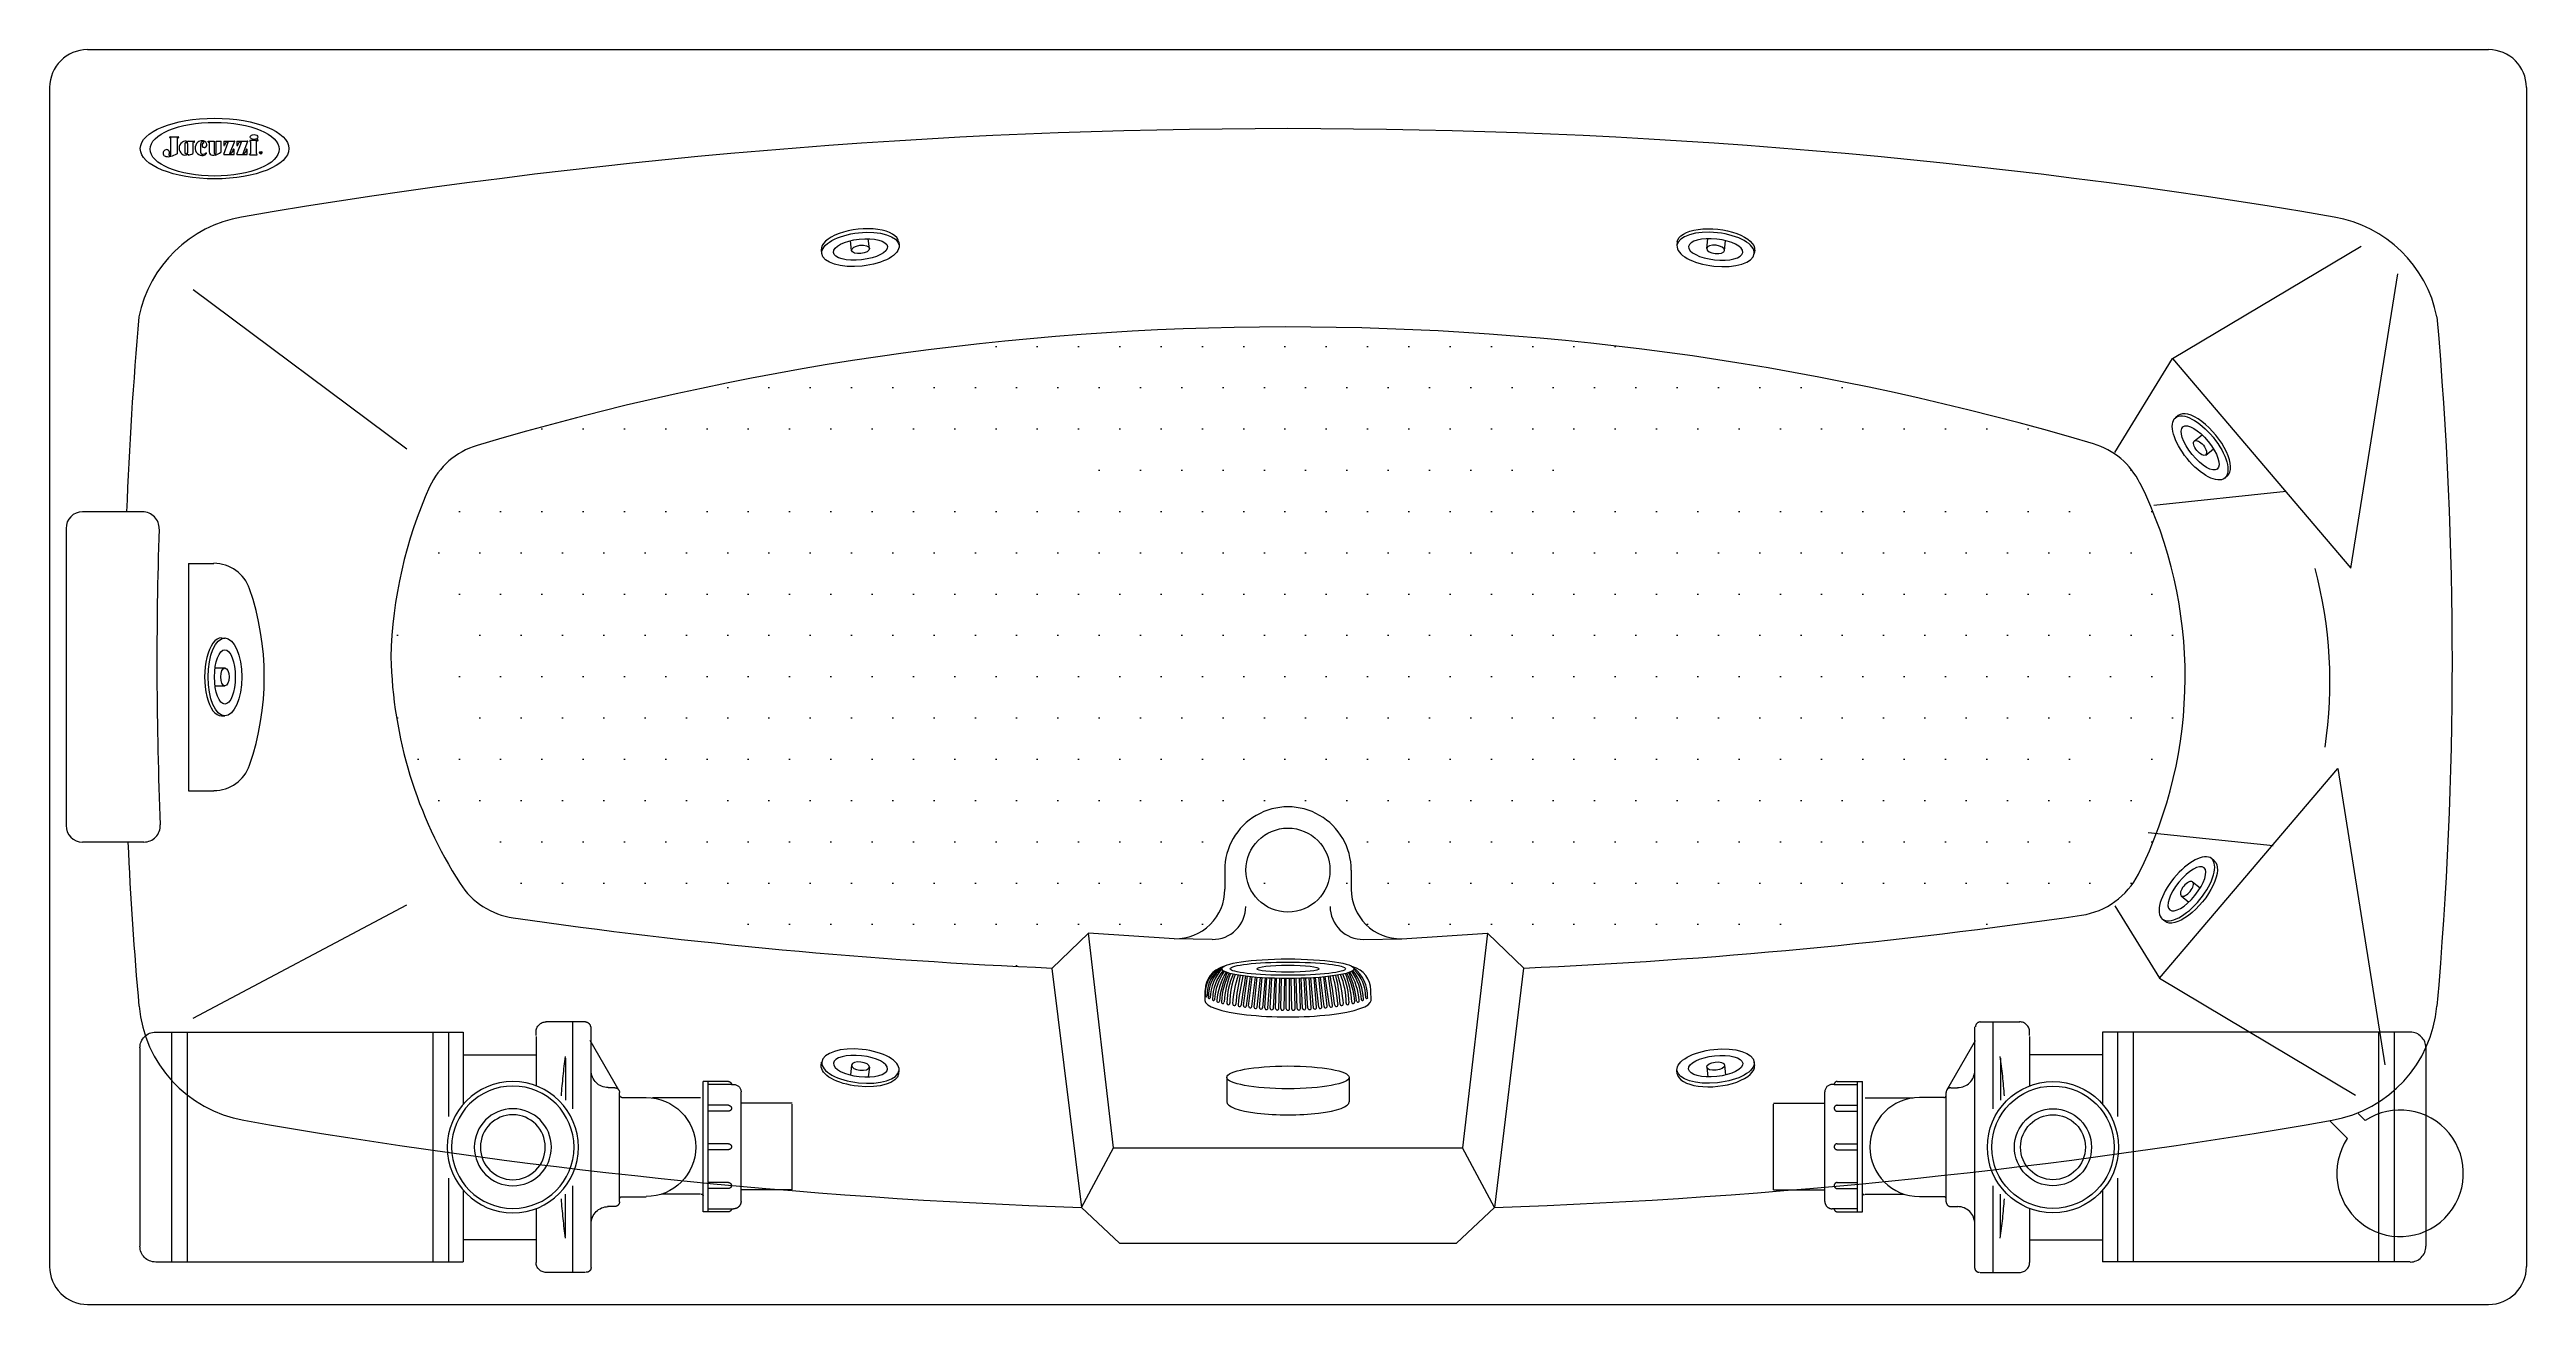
# Model space of a CAD drawing. Header units: millimetres. Extents: x -1273.38 to -1271.88, y 2265.06 to 2265.82.
import ezdxf
from ezdxf.enums import TextEntityAlignment as Align

# ---------------------------------------------------------------- set-up
doc = ezdxf.new("R2010")
doc.units = ezdxf.units.MM
doc.header["$LTSCALE"] = 10
doc.linetypes.add('HIDDEN', pattern=[0.375, 0.25, -0.125])
doc.layers.add('jacuzzi', color=1, linetype='Continuous')
doc.styles.add('ROMANS', font='romans', dxfattribs={"height": 4})

msp = doc.modelspace()

# ---------------------------------------------------------------- hatches: boundary and pattern name
at = {"layer": 'jacuzzi'}
h = msp.add_hatch(dxfattribs=at)
h.set_pattern_fill('DOTS', color=256, scale=40, style=0)
h.set_pattern_definition([(0, (-1272.57691, 2264.08599), (0.0125, 0.025), [0, -0.025])])
edge = h.paths.add_edge_path()
edge.add_ellipse((-1272.6251, 2263.9316), major_axis=(1.2135, 1.2135), ratio=1, start_angle=28.4877, end_angle=61.6259)
edge.add_ellipse((-1272.1504, 2265.5329), major_axis=(0.0325, 0.0325), ratio=1, start_angle=341.1105, end_angle=388.4877)
edge.add_ellipse((-1272.3485, 2265.4358), major_axis=(-0.1886, 0.1886), ratio=1, start_angle=198.4199, end_angle=251.1105)
edge.add_ellipse((-1272.1512, 2265.337), major_axis=(0.0325, 0.0325), ratio=1, start_angle=233.3485, end_angle=288.4199)
edge.add_ellipse((-1272.6251, 2268.5664), major_axis=(-2.3405, 2.3405), ratio=1, start_angle=137.471, end_angle=143.3485)
edge.add_line((-1272.4821, 2265.2592), (-1272.5042, 2265.2807))
edge.add_line((-1272.5562, 2265.2772), (-1272.5042, 2265.2807))
edge.add_ellipse((-1272.5568, 2265.3072), major_axis=(-0.0212, 0.0212), ratio=1, start_angle=45, end_angle=135.7973)
edge.add_ellipse((-1272.6251, 2265.3188), major_axis=(0.0271, 0.0271), ratio=1, start_angle=315, end_angle=495)
edge.add_ellipse((-1272.6933, 2265.3072), major_axis=(0.0212, 0.0212), ratio=1, start_angle=224.2027, end_angle=315)
edge.add_line((-1272.5868, 2265.3188), (-1272.5868, 2265.3072))
edge.add_line((-1272.6633, 2265.3188), (-1272.6633, 2265.3072))
edge.add_line((-1272.694, 2265.2772), (-1272.7459, 2265.2807))
edge.add_line((-1272.7681, 2265.2592), (-1272.7459, 2265.2807))
edge.add_ellipse((-1272.6251, 2268.5664), major_axis=(-2.3405, 2.3405), ratio=1, start_angle=126.8519, end_angle=132.529)
edge.add_ellipse((-1273.0877, 2265.3354), major_axis=(-0.0325, 0.0325), ratio=1, start_angle=77.5592, end_angle=126.8519)
edge.add_ellipse((-1272.9017, 2265.4542), major_axis=(0.1886, 0.1886), ratio=1, start_angle=136.3713, end_angle=167.5592)
edge.add_ellipse((-1272.9017, 2265.4414), major_axis=(-0.1886, 0.1886), ratio=1, start_angle=20.7595, end_angle=43.6287)
edge.add_ellipse((-1273.103, 2265.532), major_axis=(-0.0325, 0.0325), ratio=1, start_angle=-28.3741, end_angle=20.7595)

# ---------------------------------------------------------------- linework, layer by layer
at = {"layer": 'jacuzzi', "color": 3}
for p, q in [((-1273.3751, 2265.7928), (-1273.3751, 2265.0787)), ((-1271.8751, 2265.7928), (-1271.8751, 2265.0787)), ((-1273.3521, 2265.0558), (-1271.898, 2265.0558))]:
    msp.add_line(p, q, dxfattribs=at)
at = {"layer": 'jacuzzi'}
for p, q in [((-1273.3023, 2265.7625), (-1273.3023, 2265.7627)), ((-1273.3021, 2265.7629), (-1273.2972, 2265.7629)), ((-1273.3019, 2265.7623), (-1273.3021, 2265.7623)), ((-1273.3017, 2265.7519), (-1273.3017, 2265.7621)), ((-1273.2972, 2265.7623), (-1273.2978, 2265.7623)), ((-1273.2978, 2265.7623), (-1273.2978, 2265.7527)), ((-1273.297, 2265.7627), (-1273.297, 2265.7625)), ((-1273.2913, 2265.76), (-1273.2913, 2265.7601)), ((-1273.2912, 2265.7603), (-1273.2875, 2265.7603)), ((-1273.2912, 2265.7524), (-1273.2912, 2265.7519)), ((-1273.2882, 2265.7595), (-1273.2882, 2265.7528)), ((-1273.2875, 2265.7596), (-1273.288, 2265.7596)), ((-1273.2874, 2265.7601), (-1273.2874, 2265.7598)), ((-1273.2835, 2265.7533), (-1273.2835, 2265.7586)), ((-1273.2801, 2265.7526), (-1273.2801, 2265.7532)), ((-1273.2791, 2265.7598), (-1273.2791, 2265.7602)), ((-1273.279, 2265.7603), (-1273.2754, 2265.7603)), ((-1273.279, 2265.7597), (-1273.2786, 2265.7597)), ((-1273.2785, 2265.7596), (-1273.2785, 2265.7539)), ((-1273.2741, 2265.7603), (-1273.2712, 2265.7603)), ((-1273.2696, 2265.7602), (-1273.2696, 2265.7577)), ((-1273.2696, 2265.7524), (-1273.2668, 2265.7597)), ((-1273.2695, 2265.7603), (-1273.263, 2265.7603)), ((-1273.2695, 2265.7577), (-1273.2692, 2265.7577)), ((-1273.2695, 2265.7522), (-1273.2633, 2265.7522)), ((-1273.2658, 2265.7528), (-1273.2629, 2265.7602)), ((-1273.2637, 2265.7554), (-1273.2633, 2265.7554)), ((-1273.2632, 2265.7523), (-1273.2632, 2265.7553)), ((-1273.2617, 2265.7602), (-1273.2617, 2265.7577)), ((-1273.2617, 2265.7524), (-1273.2589, 2265.7597)), ((-1273.2616, 2265.7603), (-1273.2551, 2265.7603)), ((-1273.2616, 2265.7577), (-1273.2612, 2265.7577)), ((-1273.2616, 2265.7522), (-1273.2554, 2265.7522)), ((-1273.2578, 2265.7528), (-1273.255, 2265.7602)), ((-1273.2558, 2265.7554), (-1273.2554, 2265.7554)), ((-1273.2553, 2265.7523), (-1273.2553, 2265.7553)), ((-1273.2539, 2265.7522), (-1273.2539, 2265.7524)), ((-1273.2538, 2265.7521), (-1273.2494, 2265.7521)), ((-1273.2493, 2265.7522), (-1273.2493, 2265.7524)), ((-1272.9077, 2265.6943), (-1272.9075, 2265.6922)), ((-1272.8894, 2265.6941), (-1272.8901, 2265.7)), ((-1272.8786, 2265.6953), (-1272.8793, 2265.7011)), ((-1272.8608, 2265.6993), (-1272.8606, 2265.6972)), ((-1272.3893, 2265.6993), (-1272.3895, 2265.6972)), ((-1272.3715, 2265.6953), (-1272.3709, 2265.7011)), ((-1272.3607, 2265.6941), (-1272.3601, 2265.7)), ((-1272.3424, 2265.6943), (-1272.3427, 2265.6922)), ((-1272.0894, 2265.6286), (-1271.9751, 2265.6966)), ((-1271.9814, 2265.5016), (-1271.953, 2265.68)), ((-1273.1587, 2265.5737), (-1273.288, 2265.6703)), ((-1272.1243, 2265.5718), (-1272.0894, 2265.6286)), ((-1272.0894, 2265.6286), (-1271.9814, 2265.5016)), ((-1272.0859, 2265.5941), (-1272.0876, 2265.5927)), ((-1272.0761, 2265.5787), (-1272.0715, 2265.5824)), ((-1272.0693, 2265.5702), (-1272.0647, 2265.574)), ((-1272.0562, 2265.5575), (-1272.0578, 2265.5562)), ((-1272.1007, 2265.5399), (-1272.0205, 2265.5483)), ((-1273.3651, 2265.5258), (-1273.3651, 2265.3458)), ((-1273.3187, 2265.5358), (-1273.3551, 2265.5358)), ((-1273.2909, 2265.5046), (-1273.2756, 2265.5046)), ((-1273.2909, 2265.5046), (-1273.2909, 2265.3669)), ((-1273.271, 2265.4593), (-1273.2689, 2265.4593)), ((-1273.2689, 2265.4412), (-1273.2748, 2265.4412)), ((-1273.2689, 2265.4303), (-1273.2748, 2265.4303)), ((-1273.271, 2265.4122), (-1273.2689, 2265.4122)), ((-1272.0974, 2265.2533), (-1271.9894, 2265.3804)), ((-1271.9894, 2265.3804), (-1271.9608, 2265.2009)), ((-1273.2909, 2265.3669), (-1273.2756, 2265.3669)), ((-1273.318, 2265.3358), (-1273.3551, 2265.3358)), ((-1272.1041, 2265.3415), (-1272.0285, 2265.3337)), ((-1272.6633, 2265.3188), (-1272.6633, 2265.3072)), ((-1272.5868, 2265.3188), (-1272.5868, 2265.3072)), ((-1272.0642, 2265.3244), (-1272.0658, 2265.3258)), ((-1272.0841, 2265.3033), (-1272.0796, 2265.2995)), ((-1272.0773, 2265.3117), (-1272.0727, 2265.308)), ((-1273.288, 2265.2291), (-1273.1587, 2265.2977)), ((-1272.1243, 2265.2971), (-1272.0974, 2265.2533)), ((-1272.094, 2265.2879), (-1272.0956, 2265.2892)), ((-1272.7681, 2265.2592), (-1272.7459, 2265.2807)), ((-1272.7308, 2265.1506), (-1272.7459, 2265.2807)), ((-1272.694, 2265.2772), (-1272.7459, 2265.2807)), ((-1272.6709, 2265.2768), (-1272.694, 2265.2772)), ((-1272.5793, 2265.2768), (-1272.5562, 2265.2772)), ((-1272.5562, 2265.2772), (-1272.5042, 2265.2807)), ((-1272.5042, 2265.2807), (-1272.5193, 2265.1506)), ((-1272.4821, 2265.2592), (-1272.5042, 2265.2807)), ((-1272.7681, 2265.2592), (-1272.7501, 2265.1144)), ((-1272.4824, 2265.2595), (-1272.5001, 2265.1144)), ((-1272.6753, 2265.2399), (-1272.6753, 2265.246)), ((-1272.6753, 2265.2399), (-1272.6753, 2265.246)), ((-1272.6521, 2265.2369), (-1272.6497, 2265.2545)), ((-1272.6502, 2265.2366), (-1272.6477, 2265.2543)), ((-1272.6489, 2265.2364), (-1272.6467, 2265.2542)), ((-1272.6469, 2265.2362), (-1272.6447, 2265.254)), ((-1272.6456, 2265.236), (-1272.6438, 2265.2539)), ((-1272.6437, 2265.2358), (-1272.6418, 2265.2538)), ((-1272.6424, 2265.2357), (-1272.6408, 2265.2537)), ((-1272.6404, 2265.2355), (-1272.6388, 2265.2536)), ((-1272.6391, 2265.2354), (-1272.6379, 2265.2535)), ((-1272.6372, 2265.2353), (-1272.6359, 2265.2534)), ((-1272.6359, 2265.2352), (-1272.6349, 2265.2534)), ((-1272.6339, 2265.2351), (-1272.6329, 2265.2533)), ((-1272.6326, 2265.2351), (-1272.632, 2265.2533)), ((-1272.6306, 2265.235), (-1272.63, 2265.2533)), ((-1272.6294, 2265.235), (-1272.629, 2265.2532)), ((-1272.6274, 2265.2349), (-1272.627, 2265.2532)), ((-1272.6261, 2265.2349), (-1272.6261, 2265.2532)), ((-1272.6241, 2265.2349), (-1272.6241, 2265.2532)), ((-1272.6228, 2265.2349), (-1272.6231, 2265.2532)), ((-1272.6208, 2265.235), (-1272.6211, 2265.2532)), ((-1272.6195, 2265.235), (-1272.6202, 2265.2533)), ((-1272.6175, 2265.2351), (-1272.6182, 2265.2533)), ((-1272.6163, 2265.2351), (-1272.6172, 2265.2533)), ((-1272.6143, 2265.2352), (-1272.6152, 2265.2534)), ((-1272.613, 2265.2353), (-1272.6143, 2265.2534)), ((-1272.611, 2265.2354), (-1272.6123, 2265.2535)), ((-1272.6097, 2265.2355), (-1272.6113, 2265.2536)), ((-1272.6078, 2265.2357), (-1272.6093, 2265.2537)), ((-1272.6065, 2265.2358), (-1272.6084, 2265.2538)), ((-1272.6045, 2265.236), (-1272.6064, 2265.2539)), ((-1272.6032, 2265.2362), (-1272.6054, 2265.254)), ((-1272.6013, 2265.2364), (-1272.6034, 2265.2542)), ((-1272.6, 2265.2366), (-1272.6025, 2265.2543)), ((-1272.5981, 2265.2369), (-1272.6005, 2265.2545)), ((-1272.5748, 2265.2399), (-1272.5749, 2265.246)), ((-1272.0974, 2265.2533), (-1271.9786, 2265.1826)), ((-1272.9077, 2265.2005), (-1272.9075, 2265.2026)), ((-1272.8894, 2265.2007), (-1272.8901, 2265.1948)), ((-1272.8786, 2265.1995), (-1272.8793, 2265.1936)), ((-1272.8608, 2265.1955), (-1272.8606, 2265.1976)), ((-1272.3893, 2265.1955), (-1272.3895, 2265.1976)), ((-1272.3715, 2265.1995), (-1272.3709, 2265.1936)), ((-1272.3607, 2265.2007), (-1272.3601, 2265.1948)), ((-1272.3424, 2265.2005), (-1272.3427, 2265.2026)), ((-1272.6622, 2265.1933), (-1272.6622, 2265.1785)), ((-1272.5879, 2265.1785), (-1272.5879, 2265.1933)), ((-1271.9835, 2265.1563), (-1271.9942, 2265.167)), ((-1271.9727, 2265.1672), (-1271.977, 2265.1714)), ((-1272.7501, 2265.1144), (-1272.7308, 2265.1506)), ((-1272.7308, 2265.1506), (-1272.5193, 2265.1506)), ((-1272.5001, 2265.1144), (-1272.5193, 2265.1506)), ((-1272.7501, 2265.1144), (-1272.7271, 2265.0928)), ((-1272.5001, 2265.1144), (-1272.523, 2265.0928)), ((-1272.7271, 2265.0928), (-1272.523, 2265.0928))]:
    msp.add_line(p, q, dxfattribs=at)
at = {"layer": 'jacuzzi', "linetype": 'HIDDEN'}
for p, q in [((-1273.0504, 2265.2269), (-1273.0745, 2265.2269)), ((-1273.0582, 2265.1743), (-1273.0582, 2265.2269)), ((-1272.2059, 2265.2269), (-1272.1818, 2265.2269)), ((-1272.1981, 2265.1743), (-1272.1981, 2265.2269)), ((-1273.3203, 2265.2112), (-1273.3203, 2265.091)), ((-1273.3108, 2265.2207), (-1273.1245, 2265.2207)), ((-1273.3013, 2265.2207), (-1273.3013, 2265.0815)), ((-1273.2917, 2265.2207), (-1273.2917, 2265.0815)), ((-1273.143, 2265.2207), (-1273.143, 2265.0815)), ((-1273.1335, 2265.2207), (-1273.1335, 2265.1696)), ((-1273.1245, 2265.2207), (-1273.1245, 2265.1829)), ((-1273.1245, 2265.2207), (-1273.1245, 2265.177)), ((-1273.1245, 2265.2187), (-1273.1245, 2265.1829)), ((-1273.1245, 2265.2187), (-1273.1245, 2265.1829)), ((-1273.0804, 2265.2187), (-1273.0804, 2265.2209)), ((-1273.0804, 2265.2187), (-1273.0804, 2265.2209)), ((-1273.0804, 2265.218), (-1273.0804, 2265.1881)), ((-1273.0303, 2265.1856), (-1273.0476, 2265.2156)), ((-1273.0471, 2265.0781), (-1273.0471, 2265.224)), ((-1272.226, 2265.1856), (-1272.2087, 2265.2156)), ((-1272.2092, 2265.0781), (-1272.2092, 2265.224)), ((-1272.176, 2265.2187), (-1272.176, 2265.2209)), ((-1272.176, 2265.2187), (-1272.176, 2265.2209)), ((-1272.176, 2265.218), (-1272.176, 2265.1881)), ((-1271.9455, 2265.2207), (-1272.1319, 2265.2207)), ((-1272.1319, 2265.2207), (-1272.1319, 2265.1829)), ((-1272.1319, 2265.2207), (-1272.1319, 2265.177)), ((-1272.1319, 2265.2187), (-1272.1319, 2265.1829)), ((-1272.1319, 2265.2187), (-1272.1319, 2265.1829)), ((-1272.1228, 2265.2207), (-1272.1228, 2265.1696)), ((-1272.1133, 2265.2207), (-1272.1133, 2265.0815)), ((-1271.9646, 2265.2207), (-1271.9646, 2265.0815)), ((-1271.9551, 2265.2207), (-1271.9551, 2265.0815)), ((-1271.936, 2265.2112), (-1271.936, 2265.091)), ((-1273.1245, 2265.207), (-1273.0804, 2265.207)), ((-1273.0627, 2265.205), (-1273.0627, 2265.1794)), ((-1272.1936, 2265.205), (-1272.1936, 2265.1794)), ((-1272.1319, 2265.207), (-1272.176, 2265.207)), ((-1273.0328, 2265.187), (-1273.0367, 2265.187)), ((-1273.0299, 2265.1179), (-1273.0299, 2265.1842)), ((-1273.0284, 2265.1811), (-1273.0137, 2265.1811)), ((-1272.9808, 2265.1809), (-1273.0099, 2265.1809)), ((-1272.9792, 2265.1119), (-1272.9792, 2265.1908)), ((-1272.9639, 2265.1908), (-1272.9792, 2265.1908)), ((-1272.9762, 2265.1119), (-1272.9762, 2265.1908)), ((-1272.9621, 2265.189), (-1272.9762, 2265.189)), ((-1272.9621, 2265.189), (-1272.9608, 2265.189)), ((-1272.9621, 2265.189), (-1272.9608, 2265.189)), ((-1272.9563, 2265.1181), (-1272.9563, 2265.1845)), ((-1272.9563, 2265.1182), (-1272.9563, 2265.1845)), ((-1272.3, 2265.1181), (-1272.3, 2265.1845)), ((-1272.3, 2265.1182), (-1272.3, 2265.1845)), ((-1272.2943, 2265.189), (-1272.2955, 2265.189)), ((-1272.2943, 2265.189), (-1272.2955, 2265.189)), ((-1272.2943, 2265.189), (-1272.2801, 2265.189)), ((-1272.2925, 2265.1908), (-1272.2771, 2265.1908)), ((-1272.2801, 2265.1119), (-1272.2801, 2265.1908)), ((-1272.2771, 2265.1119), (-1272.2771, 2265.1908)), ((-1272.2756, 2265.1809), (-1272.2464, 2265.1809)), ((-1272.2279, 2265.1811), (-1272.2427, 2265.1811)), ((-1272.2264, 2265.1179), (-1272.2264, 2265.1842)), ((-1272.2236, 2265.187), (-1272.2196, 2265.187)), ((-1272.9639, 2265.1764), (-1272.9762, 2265.1764)), ((-1272.9639, 2265.1728), (-1272.9762, 2265.1728)), ((-1272.9253, 2265.1776), (-1272.9563, 2265.1776)), ((-1272.9253, 2265.1252), (-1272.9253, 2265.1771)), ((-1272.9253, 2265.1733), (-1272.9253, 2265.177)), ((-1272.9253, 2265.1697), (-1272.9253, 2265.1733)), ((-1272.9253, 2265.1251), (-1272.9253, 2265.1733)), ((-1272.331, 2265.1776), (-1272.3, 2265.1776)), ((-1272.331, 2265.1252), (-1272.331, 2265.1771)), ((-1272.331, 2265.1733), (-1272.331, 2265.177)), ((-1272.331, 2265.1697), (-1272.331, 2265.1733)), ((-1272.331, 2265.1251), (-1272.331, 2265.1733)), ((-1272.2925, 2265.1764), (-1272.2801, 2265.1764)), ((-1272.2925, 2265.1728), (-1272.2801, 2265.1728)), ((-1272.9639, 2265.1531), (-1272.9762, 2265.1531)), ((-1272.2925, 2265.1531), (-1272.2801, 2265.1531)), ((-1272.9639, 2265.1495), (-1272.9762, 2265.1495)), ((-1272.2925, 2265.1495), (-1272.2801, 2265.1495)), ((-1273.1335, 2265.1323), (-1273.1335, 2265.0815)), ((-1273.1245, 2265.1249), (-1273.1245, 2265.0815)), ((-1273.0627, 2265.097), (-1273.0627, 2265.1226)), ((-1273.0582, 2265.0752), (-1273.0582, 2265.1277)), ((-1273.0284, 2265.121), (-1273.0137, 2265.121)), ((-1272.9808, 2265.1225), (-1273.0044, 2265.1225)), ((-1272.9799, 2265.1224), (-1272.9804, 2265.1224)), ((-1272.9639, 2265.1296), (-1272.9762, 2265.1296)), ((-1272.9639, 2265.126), (-1272.9762, 2265.126)), ((-1272.9253, 2265.1252), (-1272.9563, 2265.1252)), ((-1272.9253, 2265.1251), (-1272.9563, 2265.1251)), ((-1272.331, 2265.1252), (-1272.3, 2265.1252)), ((-1272.331, 2265.1251), (-1272.3, 2265.1251)), ((-1272.2925, 2265.1296), (-1272.2801, 2265.1296)), ((-1272.2925, 2265.126), (-1272.2801, 2265.126)), ((-1272.2764, 2265.1224), (-1272.2759, 2265.1224)), ((-1272.2756, 2265.1225), (-1272.2519, 2265.1225)), ((-1272.2279, 2265.121), (-1272.2427, 2265.121)), ((-1272.1981, 2265.0752), (-1272.1981, 2265.1277)), ((-1272.1936, 2265.097), (-1272.1936, 2265.1226)), ((-1272.1319, 2265.1249), (-1272.1319, 2265.0815)), ((-1272.1228, 2265.1323), (-1272.1228, 2265.0815)), ((-1273.0804, 2265.1139), (-1273.0804, 2265.09)), ((-1273.0328, 2265.1151), (-1273.0372, 2265.1151)), ((-1272.9639, 2265.1119), (-1272.9792, 2265.1119)), ((-1272.9762, 2265.1137), (-1272.9608, 2265.1137)), ((-1272.2801, 2265.1137), (-1272.2955, 2265.1137)), ((-1272.2925, 2265.1119), (-1272.2771, 2265.1119)), ((-1272.2236, 2265.1151), (-1272.2192, 2265.1151)), ((-1272.176, 2265.1139), (-1272.176, 2265.09)), ((-1273.1245, 2265.095), (-1273.1245, 2265.0815)), ((-1273.0804, 2265.095), (-1273.1245, 2265.095)), ((-1273.0804, 2265.095), (-1273.0804, 2265.09)), ((-1273.0804, 2265.09), (-1273.0804, 2265.0834)), ((-1273.0804, 2265.09), (-1273.0804, 2265.0834)), ((-1272.176, 2265.095), (-1272.176, 2265.09)), ((-1272.176, 2265.095), (-1272.1319, 2265.095)), ((-1272.176, 2265.09), (-1272.176, 2265.0834)), ((-1272.176, 2265.09), (-1272.176, 2265.0834)), ((-1272.1319, 2265.095), (-1272.1319, 2265.0815)), ((-1273.3108, 2265.0815), (-1273.1245, 2265.0815)), ((-1273.0804, 2265.0834), (-1273.0804, 2265.0812)), ((-1273.0804, 2265.0834), (-1273.0804, 2265.0812)), ((-1273.0576, 2265.0752), (-1273.0744, 2265.0752)), ((-1273.0576, 2265.0752), (-1273.0744, 2265.0752)), ((-1273.0504, 2265.0752), (-1273.059, 2265.0752)), ((-1272.2059, 2265.0752), (-1272.1973, 2265.0752)), ((-1272.1987, 2265.0752), (-1272.182, 2265.0752)), ((-1272.1987, 2265.0752), (-1272.182, 2265.0752)), ((-1272.176, 2265.0834), (-1272.176, 2265.0812)), ((-1272.176, 2265.0834), (-1272.176, 2265.0812)), ((-1271.9455, 2265.0815), (-1272.1319, 2265.0815))]:
    msp.add_line(p, q, dxfattribs=at)
at = {"layer": 'jacuzzi', "color": 3}
msp.add_lwpolyline([(-1273.3521, 2265.8158), (-1271.898, 2265.8158)], dxfattribs=at)
at = {"layer": 'jacuzzi'}
msp.add_lwpolyline([(-1273.2914, 2265.7535), (-1273.2914, 2265.7586, 1), (-1273.2932, 2265.7586), (-1273.2932, 2265.7535, 1)], format="xyb", close=True, dxfattribs=at)
for points in [[(-1273.2753, 2265.7602), (-1273.2753, 2265.753, 0.135484), (-1273.2753, 2265.7529, 0.597309), (-1273.2742, 2265.753, 0.11277), (-1273.2742, 2265.7531), (-1273.2742, 2265.7602)], [(-1273.2745, 2265.7519, 0.062974), (-1273.2714, 2265.7536, 0.257829), (-1273.2711, 2265.7542), (-1273.2711, 2265.7602)], [(-1273.2502, 2265.7606), (-1273.2537, 2265.7606, 0.414214), (-1273.2538, 2265.7606), (-1273.2538, 2265.7601, 0.414214), (-1273.2537, 2265.76), (-1273.2534, 2265.76, -0.414214), (-1273.2533, 2265.7599), (-1273.2533, 2265.7529)], [(-1273.2498, 2265.7529), (-1273.2498, 2265.76, -0.309408), (-1273.2497, 2265.7602, 0.090701), (-1273.2488, 2265.7607, 0.365017), (-1273.2488, 2265.7608), (-1273.2489, 2265.761, 0.451807), (-1273.2491, 2265.7611, -0.178007), (-1273.2503, 2265.7606)]]:
    msp.add_lwpolyline(points, format="xyb", dxfattribs=at)
msp.add_circle((-1273.2472, 2265.7533), 0.000795, dxfattribs=at)
for centre, radius, start, end in [((-1273.3042, 2265.753), 0.00211, 122.9803, 234.8089), ((-1273.3043, 2265.7528), 0.00182, 234.8089, 260.1754), ((-1273.3043, 2265.7533), 0.00184, 329.3882, 123.2376), ((-1273.3035, 2265.7578), 0.00692, 260.1754, 285.4183), ((-1273.3023, 2265.7521), 0.000455, 149.3882, 195.7752), ((-1273.3021, 2265.7521), 0.000664, 195.7752, 246.1283), ((-1273.3022, 2265.7519), 0.000455, 246.1283, 297.2029), ((-1273.3021, 2265.7627), 0.000183, 90, 180), ((-1273.3021, 2265.7625), 0.000183, 180, 270), ((-1273.3023, 2265.7521), 0.000606, 297.2029, 316.5289), ((-1273.3019, 2265.7621), 0.000183, 0, 90), ((-1273.3023, 2265.752), 0.000567, 320.2199, 351.1443), ((-1273.3071, 2265.7708), 0.0204, 285.5604, 296.8444), ((-1273.298, 2265.7527), 0.000183, 298.8232, 0), ((-1273.2972, 2265.7627), 0.000183, 0, 90), ((-1273.2972, 2265.7625), 0.000183, 270, 0), ((-1273.2922, 2265.756), 0.00441, 126.3033, 231.4856), ((-1273.2929, 2265.7549), 0.00305, 228.3999, 304.2305), ((-1273.2929, 2265.7575), 0.0028, 59.9231, 132.2761), ((-1273.2914, 2265.76), 0.0000913, 231.4553, 0), ((-1273.2912, 2265.7601), 0.000183, 90, 180), ((-1273.292, 2265.7593), 0.00749, 276.286, 300.0862), ((-1273.288, 2265.7595), 0.000183, 90, 180), ((-1273.2875, 2265.7601), 0.000183, 0, 90), ((-1273.2875, 2265.7598), 0.000183, 270, 0), ((-1273.2825, 2265.7561), 0.00446, 127.1313, 242.2671), ((-1273.2827, 2265.7566), 0.00398, 88.5996, 128.9527), ((-1273.2826, 2265.7559), 0.00427, 241.6824, 289.3433), ((-1273.2815, 2265.7585), 0.00197, 150.4373, 179.0124), ((-1273.2825, 2265.7532), 0.000927, 174.0544, 252.5389), ((-1273.2822, 2265.7589), 0.00116, 97.112, 147.2426), ((-1273.2823, 2265.755), 0.00266, 258.5772, 294.2197), ((-1273.2813, 2265.7578), 0.00138, 110.2833, 290.7343), ((-1273.2827, 2265.7574), 0.00316, 29.5272, 87.5019), ((-1273.2823, 2265.759), 0.000976, 50.781, 96.3414), ((-1273.282, 2265.7595), 0.000419, 289.0295, 44.0873), ((-1273.2821, 2265.7545), 0.0022, 295.2704, 324.8584), ((-1273.2831, 2265.7561), 0.00467, 295.0031, 308.9089), ((-1273.2816, 2265.7582), 0.00179, 294.3936, 25.9072), ((-1273.2803, 2265.7532), 0.000114, 0, 144.8584), ((-1273.2803, 2265.7526), 0.000114, 309.1312, 0), ((-1273.279, 2265.7602), 0.0000913, 90, 180), ((-1273.279, 2265.7598), 0.0000913, 180, 270), ((-1273.2786, 2265.7596), 0.0000913, 0, 90), ((-1273.2763, 2265.7539), 0.00214, 180, 267.9232), ((-1273.276, 2265.7559), 0.00421, 264.0736, 289.8501), ((-1273.2754, 2265.7602), 0.0000913, 0, 90), ((-1273.2741, 2265.7602), 0.0000913, 90, 180), ((-1273.2712, 2265.7602), 0.0000913, 0, 90), ((-1273.2695, 2265.7602), 0.0000913, 90, 180), ((-1273.2695, 2265.7577), 0.0000913, 180, 270), ((-1273.2695, 2265.7523), 0.000114, 158.9296, 270), ((-1273.2692, 2265.7577), 0.0000913, 270, 355.0588), ((-1273.2665, 2265.7575), 0.00257, 130.1573, 175.0588), ((-1273.2672, 2265.7582), 0.0016, 80.3374, 129.0048), ((-1273.2669, 2265.7597), 0.000114, 338.9296, 80.3374), ((-1273.2657, 2265.7528), 0.000114, 158.9296, 274.0743), ((-1273.2658, 2265.7551), 0.00243, 274.0743, 281.2218), ((-1273.2665, 2265.7551), 0.00262, 294.8275, 3.7772), ((-1273.2637, 2265.7553), 0.000114, 90, 183.7772), ((-1273.2633, 2265.7553), 0.0000913, 0, 90), ((-1273.2633, 2265.7523), 0.0000913, 270, 0), ((-1273.263, 2265.7602), 0.0000913, 338.9296, 90), ((-1273.2616, 2265.7602), 0.0000913, 90, 180), ((-1273.2616, 2265.7577), 0.0000913, 180, 270), ((-1273.2616, 2265.7523), 0.000114, 158.9296, 270), ((-1273.2586, 2265.7575), 0.00257, 130.1573, 175.0588), ((-1273.2612, 2265.7577), 0.0000913, 270, 355.0588), ((-1273.2592, 2265.7582), 0.0016, 80.3374, 129.0048), ((-1273.259, 2265.7597), 0.000114, 338.9296, 80.3374), ((-1273.2577, 2265.7528), 0.000114, 158.9296, 274.0743), ((-1273.2579, 2265.7551), 0.00243, 274.0743, 281.2218), ((-1273.2585, 2265.7551), 0.00262, 294.8275, 3.7772), ((-1273.2558, 2265.7553), 0.000114, 90, 183.7772), ((-1273.2554, 2265.7553), 0.0000913, 0, 90), ((-1273.2554, 2265.7523), 0.0000913, 270, 0), ((-1273.2551, 2265.7602), 0.0000913, 338.9296, 90), ((-1273.2538, 2265.7524), 0.0000913, 82.1724, 180), ((-1273.2538, 2265.7522), 0.0000913, 180, 270), ((-1273.2537, 2265.7529), 0.000365, 262.1724, 0), ((-1273.2494, 2265.7529), 0.000365, 180, 273.6112), ((-1273.2494, 2265.7524), 0.0000913, 0, 93.6112), ((-1273.2494, 2265.7522), 0.0000913, 270, 0)]:
    msp.add_arc(centre, radius, start, end, dxfattribs=at)
at = {"layer": 'jacuzzi', "color": 3}
for centre, major_axis, start_param, end_param in [((-1273.3521, 2265.7928), (0.0162, 0.0162), 0.785398, 2.356194), ((-1273.3521, 2265.7928), (0.0162, 0.0162), 0.785398, 2.356194), ((-1271.898, 2265.7928), (-0.0162, 0.0162), 3.926991, 5.497787), ((-1273.3521, 2265.0787), (0.0162, 0.0162), 2.356194, 3.926991), ((-1271.898, 2265.0787), (-0.0162, 0.0162), 2.356194, 3.926991)]:
    msp.add_ellipse(centre, major_axis=major_axis, ratio=1, start_param=start_param, end_param=end_param, dxfattribs=at)
at = {"layer": 'jacuzzi'}
for centre, major_axis, ratio, start_param, end_param in [((-1272.6251, 2261.9895), (-2.6717, 2.6717), 1, -0.953893, -0.616904), ((-1273.2751, 2265.7554), (0.0391, 0), 0.415223, 3.141593, 9.424778), ((-1273.2459, 2265.6388), (-0.0541, 0.0541), 1, -0.616904, 0.586973), ((-1272.8843, 2265.6968), (0.0234, 0.0025), 0.431953, 6.283185, 9.424778), ((-1272.0043, 2265.6388), (0.0541, 0.0541), 1, 5.696212, 6.900089), ((-1272.884, 2265.6947), (-0.00541, -0.00058), 0.461888, -3.141592653589793, 3.141592653589793), ((-1272.6251, 2263.9316), (1.2135, 1.2135), 1, 0.497203, 1.075576), ((-1270.9537, 2265.4451), (-1.6804, 1.6804), 1, 0.697433, 0.747248), ((-1274.2964, 2265.4451), (1.6804, 1.6804), 1, 5.409822, 5.585752), ((-1272.0711, 2265.5758), (0.0149, -0.0183), 0.431953, 6.283185, 9.424778), ((-1273.103, 2265.532), (-0.0325, 0.0325), 1, -0.495221, 0.362321), ((-1272.1504, 2265.5329), (0.0325, 0.0325), 1, 5.953501, 6.780389), ((-1272.0727, 2265.5745), (-0.00343, 0.00422), 0.461888, -3.141592653589793, 3.141592653589793), ((-1272.9017, 2265.4414), (-0.1886, 0.1886), 1, 0.362321, 0.761464), ((-1272.3485, 2265.4358), (-0.1886, 0.1886), 1, 3.463081, 4.382705), ((-1273.3551, 2265.5258), (-0.00707, 0.00707), 1, -0.785398, 0.785398), ((-1273.3187, 2265.5258), (-0.00707, 0.00707), 1, 3.892908, 5.497787), ((-1270.9537, 2265.4451), (1.6662, 1.6662), 1, 2.322112, 2.398196), ((-1273.2756, 2265.4817), (-0.0162, 0.0162), 1, 4.257288, 5.497787), ((-1272.2608, 2265.4327), (-0.1886, 0.1886), 1, 3.778787, 4.188169), ((-1273.4095, 2265.4358), (0.1163, 0.1163), 1, 5.16749, 5.828084), ((-1273.271, 2265.4358), (0, 0.0236), 0.431953, 0, 3.141593), ((-1273.2689, 2265.4358), (0, 0.00544), 0.461888, -1.570796, 4.712389), ((-1272.9017, 2265.4542), (0.1886, 0.1886), 1, 2.380129, 2.92446), ((-1273.2756, 2265.3899), (0.0162, 0.0162), 1, 3.926991, 5.16749), ((-1273.3551, 2265.3458), (-0.00707, 0.00707), 1, 0.785398, 2.356194), ((-1273.318, 2265.3458), (0.00707, 0.00707), 1, 3.926991, 5.539789), ((-1272.6251, 2265.3188), (0.0271, 0.0271), 1, 5.497787, 8.63938), ((-1270.9537, 2265.4451), (1.6804, 1.6804), 1, 2.402232, 2.44416), ((-1272.6251, 2265.3188), (-0.018, 0.018), 1, 3.926991, 10.210176), ((-1272.1512, 2265.337), (0.0325, 0.0325), 1, 4.072699, 5.033877), ((-1273.0877, 2265.3354), (-0.0325, 0.0325), 1, 1.353664, 2.213984), ((-1272.6933, 2265.3072), (0.0212, 0.0212), 1, 3.913076, 5.497787), ((-1272.5568, 2265.3072), (-0.0212, 0.0212), 1, 0.785398, 2.37011), ((-1272.6251, 2268.5664), (-2.3405, 2.3405), 1, 2.213984, 2.313068), ((-1272.6706, 2265.2968), (0.0141, 0.0141), 1, 3.913076, 5.497787), ((-1272.5796, 2265.2968), (-0.0141, 0.0141), 1, 0.785398, 2.37011), ((-1272.6251, 2268.5664), (-2.3405, 2.3405), 1, 2.399321, 2.501903), ((-1272.6586, 2265.2447), (-0.0117, 0.0117), 1, -0.381843, 0.914792), ((-1272.6603, 2265.2459), (0.0106, 0.0106), 1, 1.055765, 2.347468), ((-1272.656, 2265.2439), (0.0128, 0.0128), 1, 1.299001, 2.425174), ((-1272.6515, 2265.2424), (-0.0154, 0.0154), 1, -0.125115, 0.814119), ((-1272.6478, 2265.2416), (-0.0172, 0.0172), 1, -0.011677, 0.789449), ((-1272.642, 2265.2398), (0.0204, 0.0204), 1, 1.66994, 2.326963), ((-1272.6364, 2265.2386), (-0.0235, 0.0235), 1, 0.176409, 0.732683), ((-1272.6312, 2265.2372), (-0.0262, 0.0262), 1, 0.219025, 0.716314), ((-1272.6197, 2265.2356), (-0.0333, 0.0333), 1, 0.318223, 0.70526), ((-1272.6228, 2265.2366), (-0.0302, 0.0302), 1, 0.302287, 0.726979), ((-1272.6251, 2265.2591), (0.04, 0), 0.1484, 3.141593, 9.424778), ((-1272.6058, 2265.235), (-0.0411, 0.0411), 1, 0.410642, 0.717194), ((-1272.6181, 2265.2381), (-0.0311, 0.0311), 1, 0.368916, 0.775695), ((-1272.613, 2265.238), (0.0335, 0.0335), 1, 1.977219, 2.34998), ((-1272.6251, 2265.2591), (0.0349, 0), 0.114375, 3.141593, 9.424778), ((-1272.5843, 2265.2326), (0.0527, 0.0527), 1, 2.047011, 2.28437), ((-1272.5462, 2265.2297), (0.0783, 0.0783), 1, 2.124938, 2.284731), ((-1272.7039, 2265.2297), (-0.0783, 0.0783), 1, 3.998454, 4.158234), ((-1272.6659, 2265.2326), (-0.0527, 0.0527), 1, 3.998815, 4.236152), ((-1272.6372, 2265.238), (-0.0335, 0.0335), 1, 3.933205, 4.305926), ((-1272.6321, 2265.2381), (-0.0311, 0.0311), 1, 3.936694, 4.343424), ((-1272.6444, 2265.235), (0.0411, 0.0411), 1, 5.565991, 5.872501), ((-1272.6273, 2265.2366), (-0.0302, 0.0302), 1, 3.98541, 4.410037), ((-1272.6305, 2265.2356), (0.0333, 0.0333), 1, 5.577925, 5.964894), ((-1272.6189, 2265.2372), (0.0262, 0.0262), 1, 5.566871, 6.064062), ((-1272.6137, 2265.2386), (-0.0235, 0.0235), 1, 3.979706, 4.535839), ((-1272.5899, 2265.2459), (-0.0106, 0.0106), 1, 3.935717, 5.226339), ((-1272.6082, 2265.2398), (-0.0204, 0.0204), 1, 3.956222, 4.609873), ((-1272.5986, 2265.2424), (-0.0154, 0.0154), 1, 3.89827, 4.83645), ((-1272.6023, 2265.2416), (0.0172, 0.0172), 1, 5.493736, 6.284475), ((-1272.6745, 2265.2426), (0.000309, 0.000309), 1, 2.446859, 5.485214), ((-1272.6728, 2265.2416), (-0.000435, 0.000435), 1, 0.407018, 3.79924), ((-1272.6702, 2265.2404), (-0.000435, 0.000435), 1, 0.407018, 3.79924), ((-1272.5105, 2265.2218), (0.103, 0.103), 1, 2.127707, 2.249234), ((-1272.197, 2265.1764), (0.3256, 0.3256), 1, 2.185515, 2.224045), ((-1273.0532, 2265.1764), (0.3256, 0.3256), 1, 5.629936, 5.668464), ((-1272.7396, 2265.2218), (-0.103, 0.103), 1, 4.033951, 4.155469), ((-1272.58, 2265.2404), (0.000435, 0.000435), 1, 2.483945, 5.876167), ((-1272.5774, 2265.2416), (0.000435, 0.000435), 1, 2.483945, 5.876167), ((-1273.2442, 2265.2431), (0.0544, 0.0544), 1, 2.44416, 3.753536), ((-1272.6251, 2265.2399), (-0.0503, 0), 0.198307, -0.002011, 3.145054), ((-1272.6674, 2265.2395), (0.000549, 0.000549), 1, 2.06283, 5.277186), ((-1272.6646, 2265.2389), (0.000603, 0.000603), 1, 2.132703, 5.504739), ((-1272.6612, 2265.2382), (0.000626, 0.000626), 1, 2.008852, 5.68521), ((-1272.6576, 2265.2377), (0.000677, 0.000677), 1, 2.119432, 5.369131), ((-1272.6544, 2265.2372), (-0.00068, 0.00068), 1, 0.5745, 3.8107), ((-1272.6511, 2265.2367), (0.000683, 0.000683), 1, 2.170801, 5.393837), ((-1272.6479, 2265.2363), (-0.000686, 0.000686), 1, 0.625141, 3.835365), ((-1272.6447, 2265.2359), (-0.00069, 0.00069), 1, 0.649904, 3.847685), ((-1272.6414, 2265.2356), (0.000693, 0.000693), 1, 2.245085, 5.430807), ((-1272.6381, 2265.2353), (-0.000697, 0.000697), 1, 0.698288, 3.87235), ((-1272.6349, 2265.2352), (-0.0007, 0.0007), 1, 0.7219, 3.884712), ((-1272.6316, 2265.235), (-0.000704, 0.000704), 1, 0.74512, 3.897105), ((-1272.6284, 2265.2349), (-0.000707, 0.000707), 1, 0.767945, 3.909538), ((-1272.6251, 2265.2349), (-0.000707, 0.000707), 1, 0.785398, 3.926991), ((-1272.6218, 2265.2349), (-0.000707, 0.000707), 1, 0.802851, 3.944444), ((-1272.6185, 2265.235), (0.000704, 0.000704), 1, 2.38608, 5.538066), ((-1272.6153, 2265.2352), (0.0007, 0.0007), 1, 2.398473, 5.561285), ((-1272.612, 2265.2353), (0.000697, 0.000697), 1, 2.410836, 5.584897), ((-1272.6088, 2265.2356), (-0.000693, 0.000693), 1, 0.852379, 4.0381), ((-1272.6055, 2265.2359), (0.00069, 0.00069), 1, 2.4355, 5.633281), ((-1272.6023, 2265.2363), (0.000686, 0.000686), 1, 2.44782, 5.658044), ((-1272.599, 2265.2367), (-0.000683, 0.000683), 1, 0.889349, 4.112385), ((-1272.5958, 2265.2372), (0.00068, 0.00068), 1, 2.472485, 5.708685), ((-1272.5926, 2265.2377), (-0.000677, 0.000677), 1, 0.914055, 4.163753), ((-1272.589, 2265.2382), (-0.000626, 0.000626), 1, 0.597975, 4.274334), ((-1272.5856, 2265.2389), (-0.000603, 0.000603), 1, 0.778447, 4.150482), ((-1272.5827, 2265.2395), (-0.000549, 0.000549), 1, 1.005999, 4.220355), ((-1272.006, 2265.2431), (-0.0544, 0.0544), 1, 2.529649, 3.839025), ((-1272.6251, 2265.1933), (0.0371, 0), 0.186255, 3.141593, 9.424778), ((-1272.3659, 2265.198), (-0.0234, -0.0025), 0.431953, 6.283185, 9.424778), ((-1272.3661, 2265.2001), (0.00541, 0.00058), 0.461888, -3.141592653589793, 3.141592653589793), ((-1272.6251, 2268.7766), (-2.591, 2.591), 1, 2.18274, 2.322075), ((-1272.6251, 2265.1785), (-0.0371, 0), 0.213184, 0, 3.141593), ((-1272.6251, 2268.7766), (2.591, 2.591), 1, 3.961111, 4.100446), ((-1271.9516, 2265.1352), (0.0271, 0.0271), 1, 1.772154, 7.652624)]:
    msp.add_ellipse(centre, major_axis=major_axis, ratio=ratio, start_param=start_param, end_param=end_param, dxfattribs=at)
for centre, major_axis, ratio in [((-1273.2751, 2265.7558), (-0.045, 0), 0.408776), ((-1273.2512, 2265.7628), (-0.00235, 0), 0.621803), ((-1272.884, 2265.6947), (0.0234, 0.0025), 0.431953), ((-1272.884, 2265.6947), (0.0164, 0.0018), 0.381644), ((-1272.0727, 2265.5745), (0.0149, -0.0183), 0.431953), ((-1272.0727, 2265.5745), (0.0104, -0.0128), 0.381644), ((-1273.2689, 2265.4358), (0, 0.0236), 0.431953), ((-1273.2689, 2265.4358), (0, 0.0165), 0.381644), ((-1272.6251, 2265.2591), (-0.0189, 0), 0.112344), ((-1272.3661, 2265.2001), (-0.0234, -0.0025), 0.431953), ((-1272.3661, 2265.2001), (-0.0164, -0.0018), 0.381644)]:
    msp.add_ellipse(centre, major_axis=major_axis, ratio=ratio, dxfattribs=at)
at = {"layer": 'jacuzzi', "extrusion": (0, 0, -1)}
for centre, major_axis, ratio in [((-1272.3661, 2265.6947), (-0.0234, 0.0025), 0.431953), ((-1272.3661, 2265.6947), (-0.0164, 0.0018), 0.381644), ((-1272.0807, 2265.3075), (0.0149, 0.0183), 0.431953), ((-1272.0807, 2265.3075), (0.0104, 0.0128), 0.381644)]:
    msp.add_ellipse(centre, major_axis=major_axis, ratio=ratio, dxfattribs=at)
for centre, major_axis, ratio, start_param, end_param in [((-1272.3659, 2265.6968), (-0.0234, 0.0025), 0.431953, 0, 3.141593), ((-1272.3661, 2265.6947), (-0.00541, 0.00058), 0.461888, -1.570796, 4.712389), ((-1272.0791, 2265.3061), (0.0149, 0.0183), 0.431953, 0, 3.141593), ((-1272.0807, 2265.3075), (0.00343, 0.00422), 0.461888, 4.712389, 10.995574), ((-1272.884, 2265.2001), (-0.0234, 0.0025), 0.431953, 3.141593, 9.424778), ((-1272.8843, 2265.198), (-0.0234, 0.0025), 0.431953, 3.141593, 6.283185), ((-1272.884, 2265.2001), (-0.0164, 0.0018), 0.381644, 3.141593, 9.424778), ((-1272.884, 2265.2001), (-0.00541, 0.00058), 0.461888, 1.570796326891496, 7.853981634071083)]:
    msp.add_ellipse(centre, major_axis=major_axis, ratio=ratio, start_param=start_param, end_param=end_param, dxfattribs=at)
at = {"layer": 'jacuzzi', "linetype": 'HIDDEN', "extrusion": (0, 0, -1)}
for centre, major_axis, start_param, end_param in [((-1273.0744, 2265.2209), (-0.00425, 0.00425), 5.497787, 7.068583), ((-1273.0744, 2265.2209), (-0.00425, 0.00425), 5.497787, 7.068583), ((-1273.0504, 2265.224), (0.00202, 0.00202), -0.785398, 0.785398), ((-1273.3108, 2265.2112), (-0.00674, 0.00674), 5.497787, 7.068583), ((-1272.6484, 2265.1505), (-0.2955, 0.2955), 5.573471, 5.630951), ((-1273.0367, 2265.1975), (-0.00737, 0.00737), 3.926991, 5.497787), ((-1273.0945, 2265.151), (0.0281, 0.0281), 0.785398, 7.068583), ((-1273.0945, 2265.151), (0.0262, 0.0262), 0.785398, 7.068583), ((-1273.0328, 2265.1842), (0.00202, 0.00202), -0.785398, 0.785398), ((-1273.0284, 2265.1826), (-0.00103, 0.00103), 3.926991, 5.497787), ((-1273.0137, 2265.1511), (0.0212, 0.0212), -0.785398, 2.356194), ((-1272.9639, 2265.189), (-0.00127, 0.00127), 0.785398, 2.356194), ((-1272.9608, 2265.1845), (0.00318, 0.00318), -0.785398, 0.785398), ((-1273.0945, 2265.151), (-0.0165, 0.0165), 2.356194490188689, 8.639379797368274), ((-1273.0945, 2265.151), (0.0139, 0.0139), 0.785398, 7.068583), ((-1272.9639, 2265.1746), (-0.00127, 0.00127), 0.785398, 3.926991), ((-1272.9639, 2265.1513), (-0.00127, 0.00127), 0.785398, 3.926991), ((-1273.0284, 2265.1196), (0.00103, 0.00103), 3.926991, 5.497787), ((-1272.9799, 2265.1216), (0.000525, 0.000525), -0.785398, 0.526073), ((-1272.9639, 2265.1278), (-0.00127, 0.00127), 0.785398, 3.926991), ((-1272.6484, 2265.1514), (0.2955, 0.2955), 3.793827, 3.851307), ((-1273.0367, 2265.1046), (-0.00737, 0.00737), 5.497787, 7.068583), ((-1273.0328, 2265.1179), (-0.00202, 0.00202), 2.356194, 3.926991), ((-1272.9639, 2265.1137), (0.00127, 0.00127), 0.785398, 2.356194), ((-1272.9608, 2265.1182), (-0.00318, 0.00318), 2.356194, 3.926991), ((-1273.3108, 2265.091), (-0.00674, 0.00674), 3.926991, 5.497787), ((-1273.0744, 2265.0812), (-0.00425, 0.00425), 3.926991, 5.497787), ((-1273.0744, 2265.0812), (-0.00425, 0.00425), 3.926991, 5.497787), ((-1273.05, 2265.0781), (-0.00202, 0.00202), 2.356194, 3.926991)]:
    msp.add_ellipse(centre, major_axis=major_axis, ratio=1, start_param=start_param, end_param=end_param, dxfattribs=at)
at = {"layer": 'jacuzzi', "linetype": 'HIDDEN'}
for centre, major_axis, start_param, end_param in [((-1272.2059, 2265.224), (-0.00202, 0.00202), -0.785398, 0.785398), ((-1272.182, 2265.2209), (0.00425, 0.00425), 5.497787, 7.068583), ((-1272.182, 2265.2209), (0.00425, 0.00425), 5.497787, 7.068583), ((-1271.9455, 2265.2112), (0.00674, 0.00674), 5.497787, 7.068583), ((-1272.2196, 2265.1975), (0.00737, 0.00737), 3.926991, 5.497787), ((-1272.6079, 2265.1505), (0.2955, 0.2955), 5.573471, 5.630951), ((-1272.2955, 2265.1845), (-0.00318, 0.00318), -0.785398, 0.785398), ((-1272.2925, 2265.189), (0.00127, 0.00127), 0.785398, 2.356194), ((-1272.2427, 2265.1511), (-0.0212, 0.0212), -0.785398, 2.356194), ((-1272.2279, 2265.1826), (0.00103, 0.00103), 3.926991, 5.497787), ((-1272.2236, 2265.1842), (-0.00202, 0.00202), -0.785398, 0.785398), ((-1272.1618, 2265.151), (-0.0281, 0.0281), 0.785398, 7.068583), ((-1272.1618, 2265.151), (-0.0262, 0.0262), 0.785398, 7.068583), ((-1272.2925, 2265.1746), (0.00127, 0.00127), 0.785398, 3.926991), ((-1272.1618, 2265.151), (0.0165, 0.0165), 2.356194490188689, 8.639379797368274), ((-1272.1618, 2265.151), (-0.0139, 0.0139), 0.785398, 7.068583), ((-1272.2925, 2265.1513), (0.00127, 0.00127), 0.785398, 3.926991), ((-1272.2925, 2265.1278), (0.00127, 0.00127), 0.785398, 3.926991), ((-1272.2764, 2265.1216), (-0.000525, 0.000525), -0.785398, 0.526073), ((-1272.2279, 2265.1196), (-0.00103, 0.00103), 3.926991, 5.497787), ((-1272.2955, 2265.1182), (0.00318, 0.00318), 2.356194, 3.926991), ((-1272.2925, 2265.1137), (-0.00127, 0.00127), 0.785398, 2.356194), ((-1272.2236, 2265.1179), (0.00202, 0.00202), 2.356194, 3.926991), ((-1272.2196, 2265.1046), (0.00737, 0.00737), 5.497787, 7.068583), ((-1272.6079, 2265.1514), (-0.2955, 0.2955), 3.793827, 3.851307), ((-1271.9455, 2265.091), (0.00674, 0.00674), 3.926991, 5.497787), ((-1272.2064, 2265.0781), (0.00202, 0.00202), 2.356194, 3.926991), ((-1272.182, 2265.0812), (0.00425, 0.00425), 3.926991, 5.497787), ((-1272.182, 2265.0812), (0.00425, 0.00425), 3.926991, 5.497787)]:
    msp.add_ellipse(centre, major_axis=major_axis, ratio=1, start_param=start_param, end_param=end_param, dxfattribs=at)

# ---------------------------------------------------------------- texts
at = {"layer": 'jacuzzi', "style": 'ROMANS'}
msp.add_text('R', height=0.000797, dxfattribs=at).set_placement((-1273.2472, 2265.7533), align=Align.MIDDLE_CENTER)

doc.saveas('drawing.dxf')
